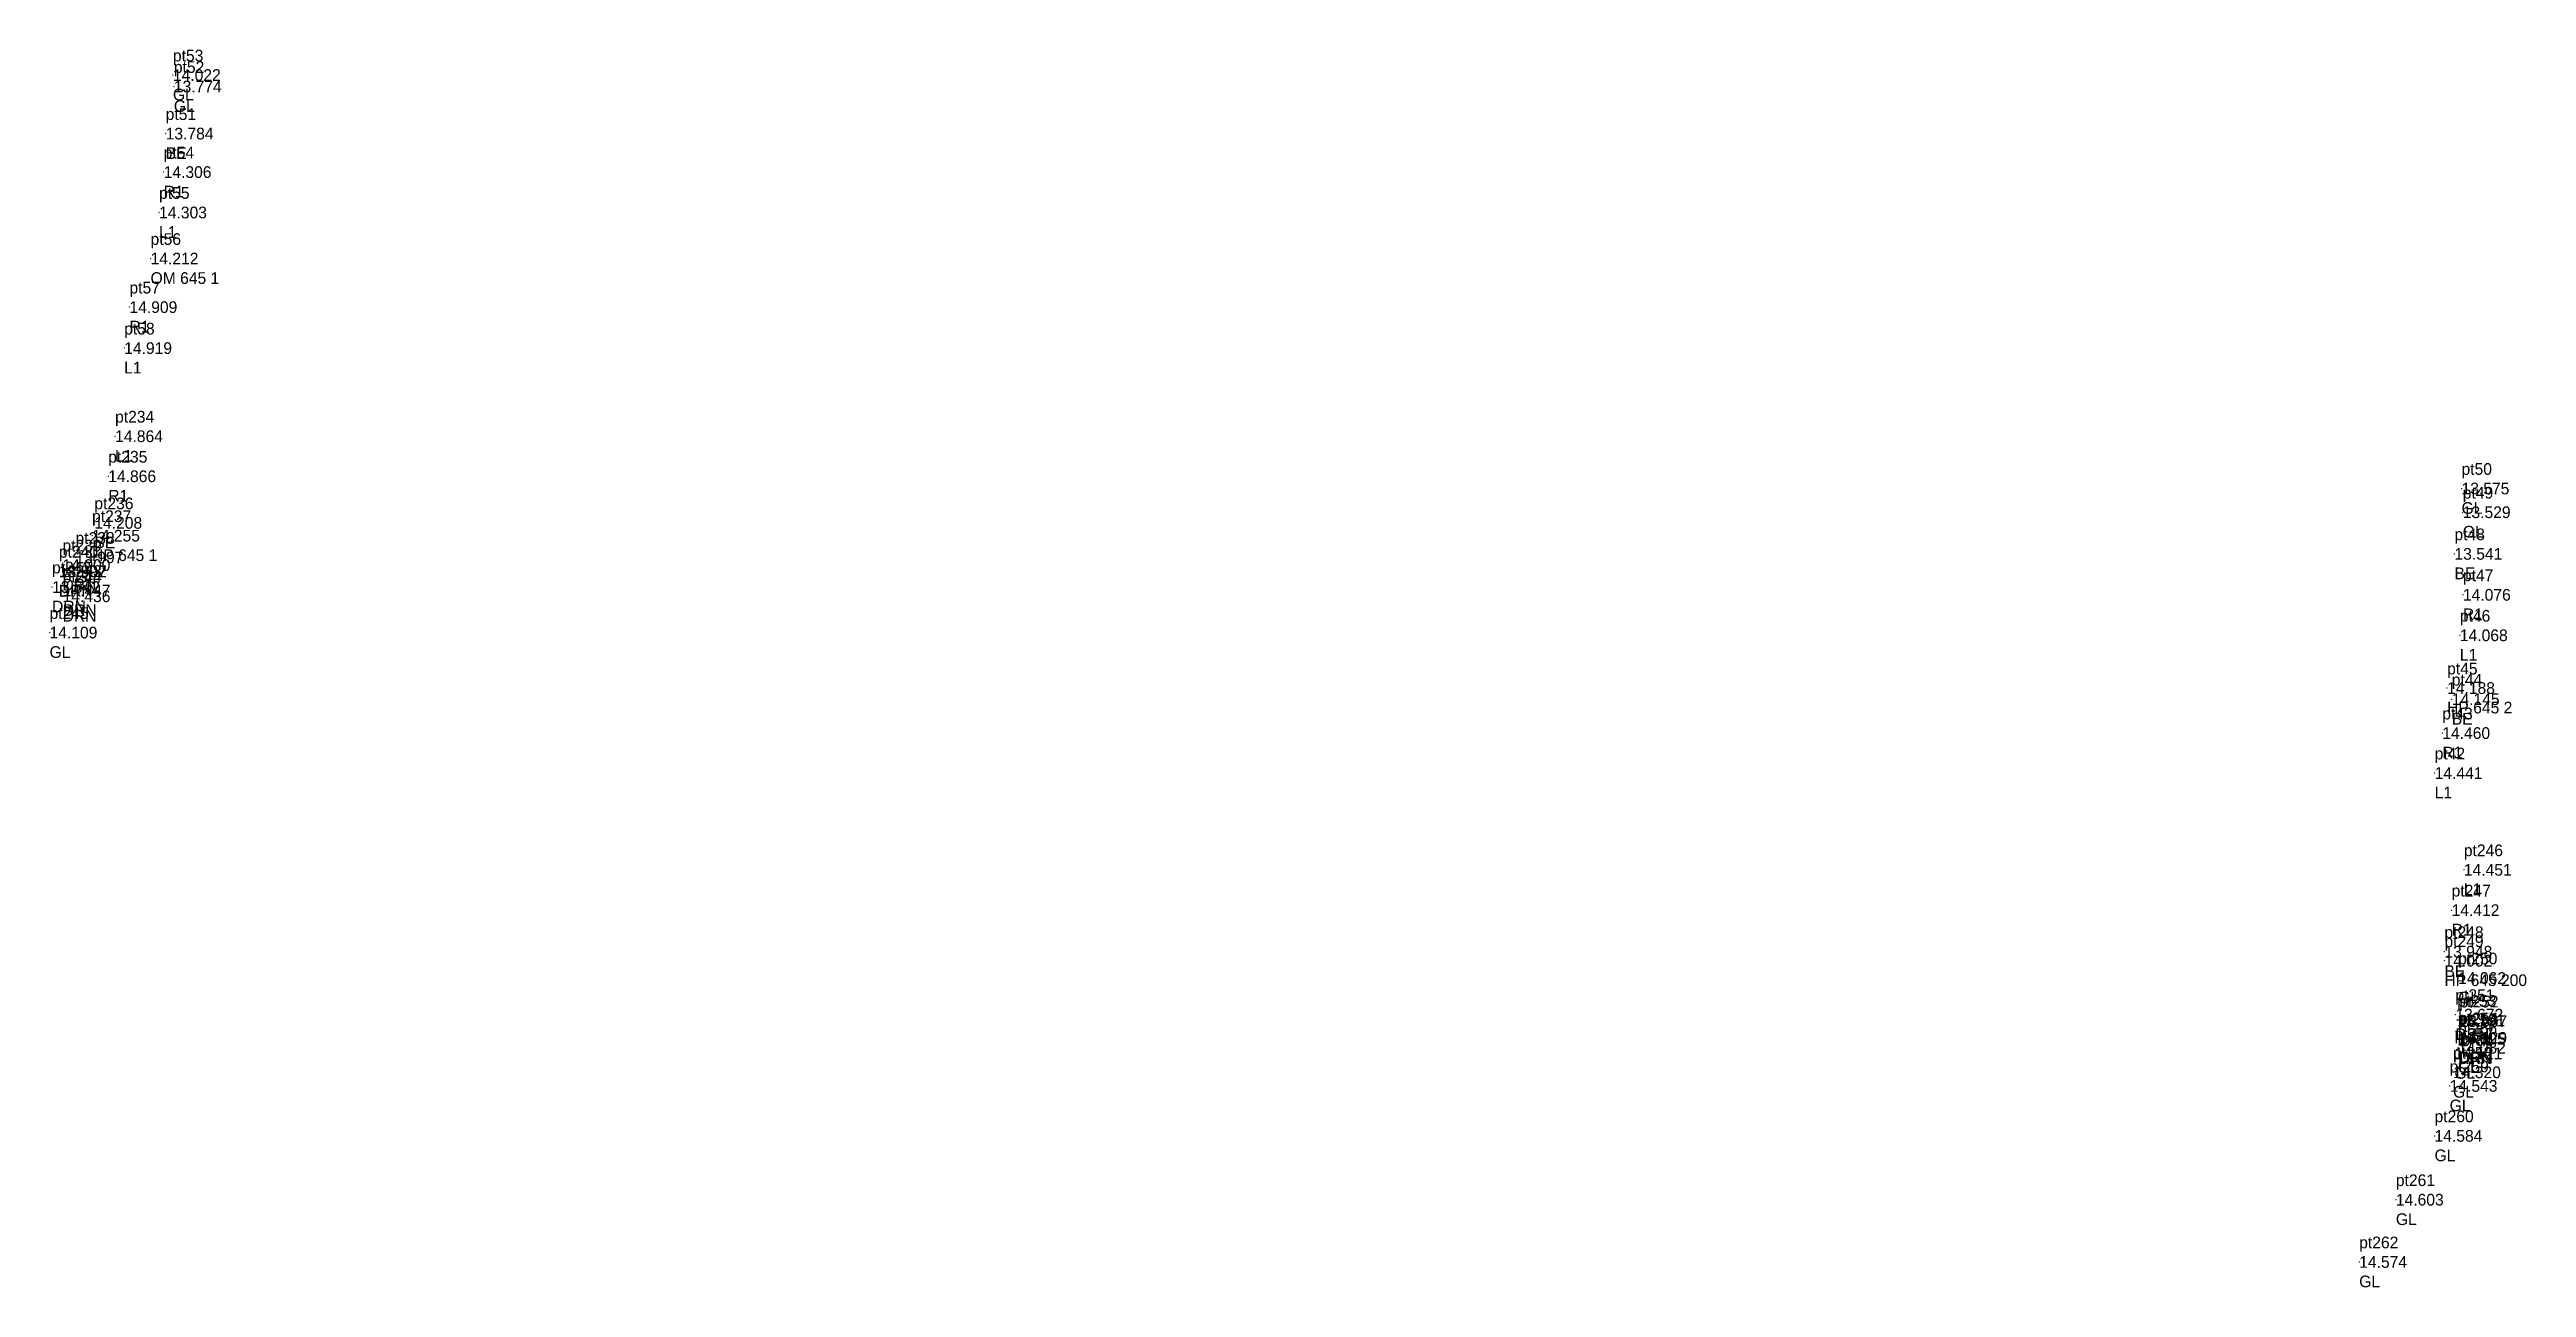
# Model space of a CAD drawing. Header units: metres. Extents: x 178081 to 737303, y 964681 to 975566.
# Drawn here: x 178672.8 to 178778.7, y 975396.1 to 975449 of the extents above; entities that cross this region are included whole.
import ezdxf

# ---------------------------------------------------------------- set-up
doc = ezdxf.new("R2010")
doc.units = ezdxf.units.M
doc.header["$MEASUREMENT"] = 0
doc.layers.add('SurveyPoint', color=4, linetype='Continuous', lineweight=0, true_color=0x00fffe)
doc.styles.get("Standard").update_dxf_attribs({"font": '', "height": 2.5})
doc.styles.get('Standard').set_extended_font_data('txt')

msp = doc.modelspace()

# ---------------------------------------------------------------- texts
at = {"layer": 'SurveyPoint', "color": 7, "char_height": 0.5, "attachment_point": 4}
for s, insert, width in [('pt53\\P14.022\\PGL', (178678.119, 975447.904, 14.022), 3), ('pt52\\P13.774\\PGL', (178678.16, 975447.413, 13.774), 3), ('pt51\\P13.784\\PBE', (178677.809, 975445.404, 13.784), 3), ('pt54\\P14.306\\PR1', (178677.724, 975443.76, 14.306), 3), ('pt55\\P14.303\\PL1', (178677.528, 975442.032, 14.303), 3), ('pt56\\P14.212\\POM 645 1', (178677.164, 975440.059, 14.212), 4.5), ('pt57\\P14.909\\PR1', (178676.262, 975437.985, 14.909), 3), ('pt58\\P14.919\\PL1', (178676.036, 975436.233, 14.919), 3), ('pt234\\P14.864\\PL1', (178675.647, 975432.467, 14.864), 3), ('pt235\\P14.866\\PR1', (178675.354, 975430.756, 14.866), 3), ('pt50\\P13.575\\PGL', (178775.951, 975430.23, 13.575), 3), ('pt236\\P14.208\\PBE', (178674.76, 975428.763, 14.208), 3), ('pt49\\P13.529\\PGL', (178776.003, 975429.214, 13.529), 3), ('pt237\\P14.255\\PHP 645 1', (178674.664, 975428.212, 14.255), 4.5), ('pt240\\P13.997\\PDRN', (178673.242, 975426.699, 13.997), 3), ('pt241\\P13.592\\PDRN', (178673.243, 975426.69, 13.592), 3), ('pt239\\P14.000\\PDRN', (178673.399, 975426.958, 14), 3), ('pt238\\P13.997\\PGL', (178673.955, 975427.281, 13.997), 3), ('pt48\\P13.541\\PBE', (178775.649, 975427.439, 13.541), 3), ('pt242\\P13.642\\PDRN', (178672.953, 975426.021, 13.642), 3), ('pt244\\P14.436\\PDRN', (178673.404, 975425.625, 14.436), 3), ('pt243\\P14.447\\PDRN', (178673.408, 975425.87, 14.447), 3), ('pt47\\P14.076\\PR1', (178776.01, 975425.687, 14.076), 3), ('pt245\\P14.109\\PGL', (178672.845, 975424.07, 14.109), 3), ('pt46\\P14.068\\PL1', (178775.88, 975423.957, 14.068), 3), ('pt45\\P14.188\\PHP 645 2', (178775.335, 975421.698, 14.188), 4.5), ('pt44\\P14.145\\PBE', (178775.533, 975421.225, 14.145), 3), ('pt43\\P14.460\\PR1', (178775.128, 975419.777, 14.46), 3), ('pt42\\P14.441\\PL1', (178774.803, 975418.068, 14.441), 3), ('pt246\\P14.451\\PL1', (178776.05, 975413.931, 14.451), 3), ('pt247\\P14.412\\PR1', (178775.526, 975412.206, 14.412), 3), ('pt248\\P13.948\\PBE', (178775.22, 975410.43, 13.948), 3), ('pt249\\P14.002\\PHP 645 200', (178775.221, 975410.043, 14.002), 5.5), ('pt250\\P14.062\\PGL', (178775.809, 975409.303, 14.062), 3), ('pt251\\P13.672\\PDRN', (178775.687, 975407.74, 13.672), 3), ('pt253\\P13.191\\PDRN', (178775.768, 975407.493, 13.191), 3), ('pt252\\P13.667\\PDRN', (178775.858, 975407.463, 13.667), 3), ('pt255\\P14.095\\PDRN', (178775.796, 975406.708, 14.095), 3), ('pt254\\P13.129\\PDRN', (178775.851, 975406.748, 13.129), 3), ('pt257\\P14.121\\PGL', (178775.648, 975406.08, 14.121), 3), ('pt256\\P14.082\\PGL', (178775.799, 975406.323, 14.082), 3), ('pt259\\P14.543\\PGL', (178775.443, 975404.688, 14.543), 3), ('pt258\\P14.320\\PGL', (178775.59, 975405.272, 14.32), 3), ('pt260\\P14.584\\PGL', (178774.797, 975402.554, 14.584), 3), ('pt261\\P14.603\\PGL', (178773.144, 975399.825, 14.603), 3), ('pt262\\P14.574\\PGL', (178771.577, 975397.164, 14.574), 3)]:
    msp.add_mtext(s, dxfattribs=dict(at, insert=insert, width=width))

# ---------------------------------------------------------------- linework, layer by layer
at = {"layer": 'SurveyPoint'}
for p in [(178678.119, 975447.904, 14.022), (178678.16, 975447.413, 13.774), (178677.809, 975445.404, 13.784), (178677.724, 975443.76, 14.306), (178677.528, 975442.032, 14.303), (178677.164, 975440.059, 14.212), (178676.262, 975437.985, 14.909), (178676.036, 975436.233, 14.919), (178675.647, 975432.467, 14.864), (178675.354, 975430.756, 14.866), (178775.951, 975430.23, 13.575), (178674.76, 975428.763, 14.208), (178776.003, 975429.214, 13.529), (178674.664, 975428.212, 14.255), (178673.242, 975426.699, 13.997), (178673.243, 975426.69, 13.592), (178673.399, 975426.958, 14), (178673.955, 975427.281, 13.997), (178775.649, 975427.439, 13.541), (178672.953, 975426.021, 13.642), (178673.404, 975425.625, 14.436), (178673.408, 975425.87, 14.447), (178776.01, 975425.687, 14.076), (178672.845, 975424.07, 14.109), (178775.88, 975423.957, 14.068), (178775.335, 975421.698, 14.188), (178775.533, 975421.225, 14.145), (178775.128, 975419.777, 14.46), (178774.803, 975418.068, 14.441), (178776.05, 975413.931, 14.451), (178775.526, 975412.206, 14.412), (178775.22, 975410.43, 13.948), (178775.221, 975410.043, 14.002), (178775.809, 975409.303, 14.062), (178775.687, 975407.74, 13.672), (178775.768, 975407.493, 13.191), (178775.796, 975406.708, 14.095), (178775.851, 975406.748, 13.129), (178775.858, 975407.463, 13.667), (178775.648, 975406.08, 14.121), (178775.799, 975406.323, 14.082), (178775.443, 975404.688, 14.543), (178775.59, 975405.272, 14.32), (178774.797, 975402.554, 14.584), (178773.144, 975399.825, 14.603), (178771.577, 975397.164, 14.574)]:
    msp.add_point(p, dxfattribs=at)

msp.set_redraw_order([(e.dxf.handle, doc.entitydb.next_handle()) for e in msp.query("TEXT MTEXT ATTDEF DIMENSION ARC_DIMENSION")])  # texts and dimensions are drawn at this point

doc.saveas('drawing.dxf')
